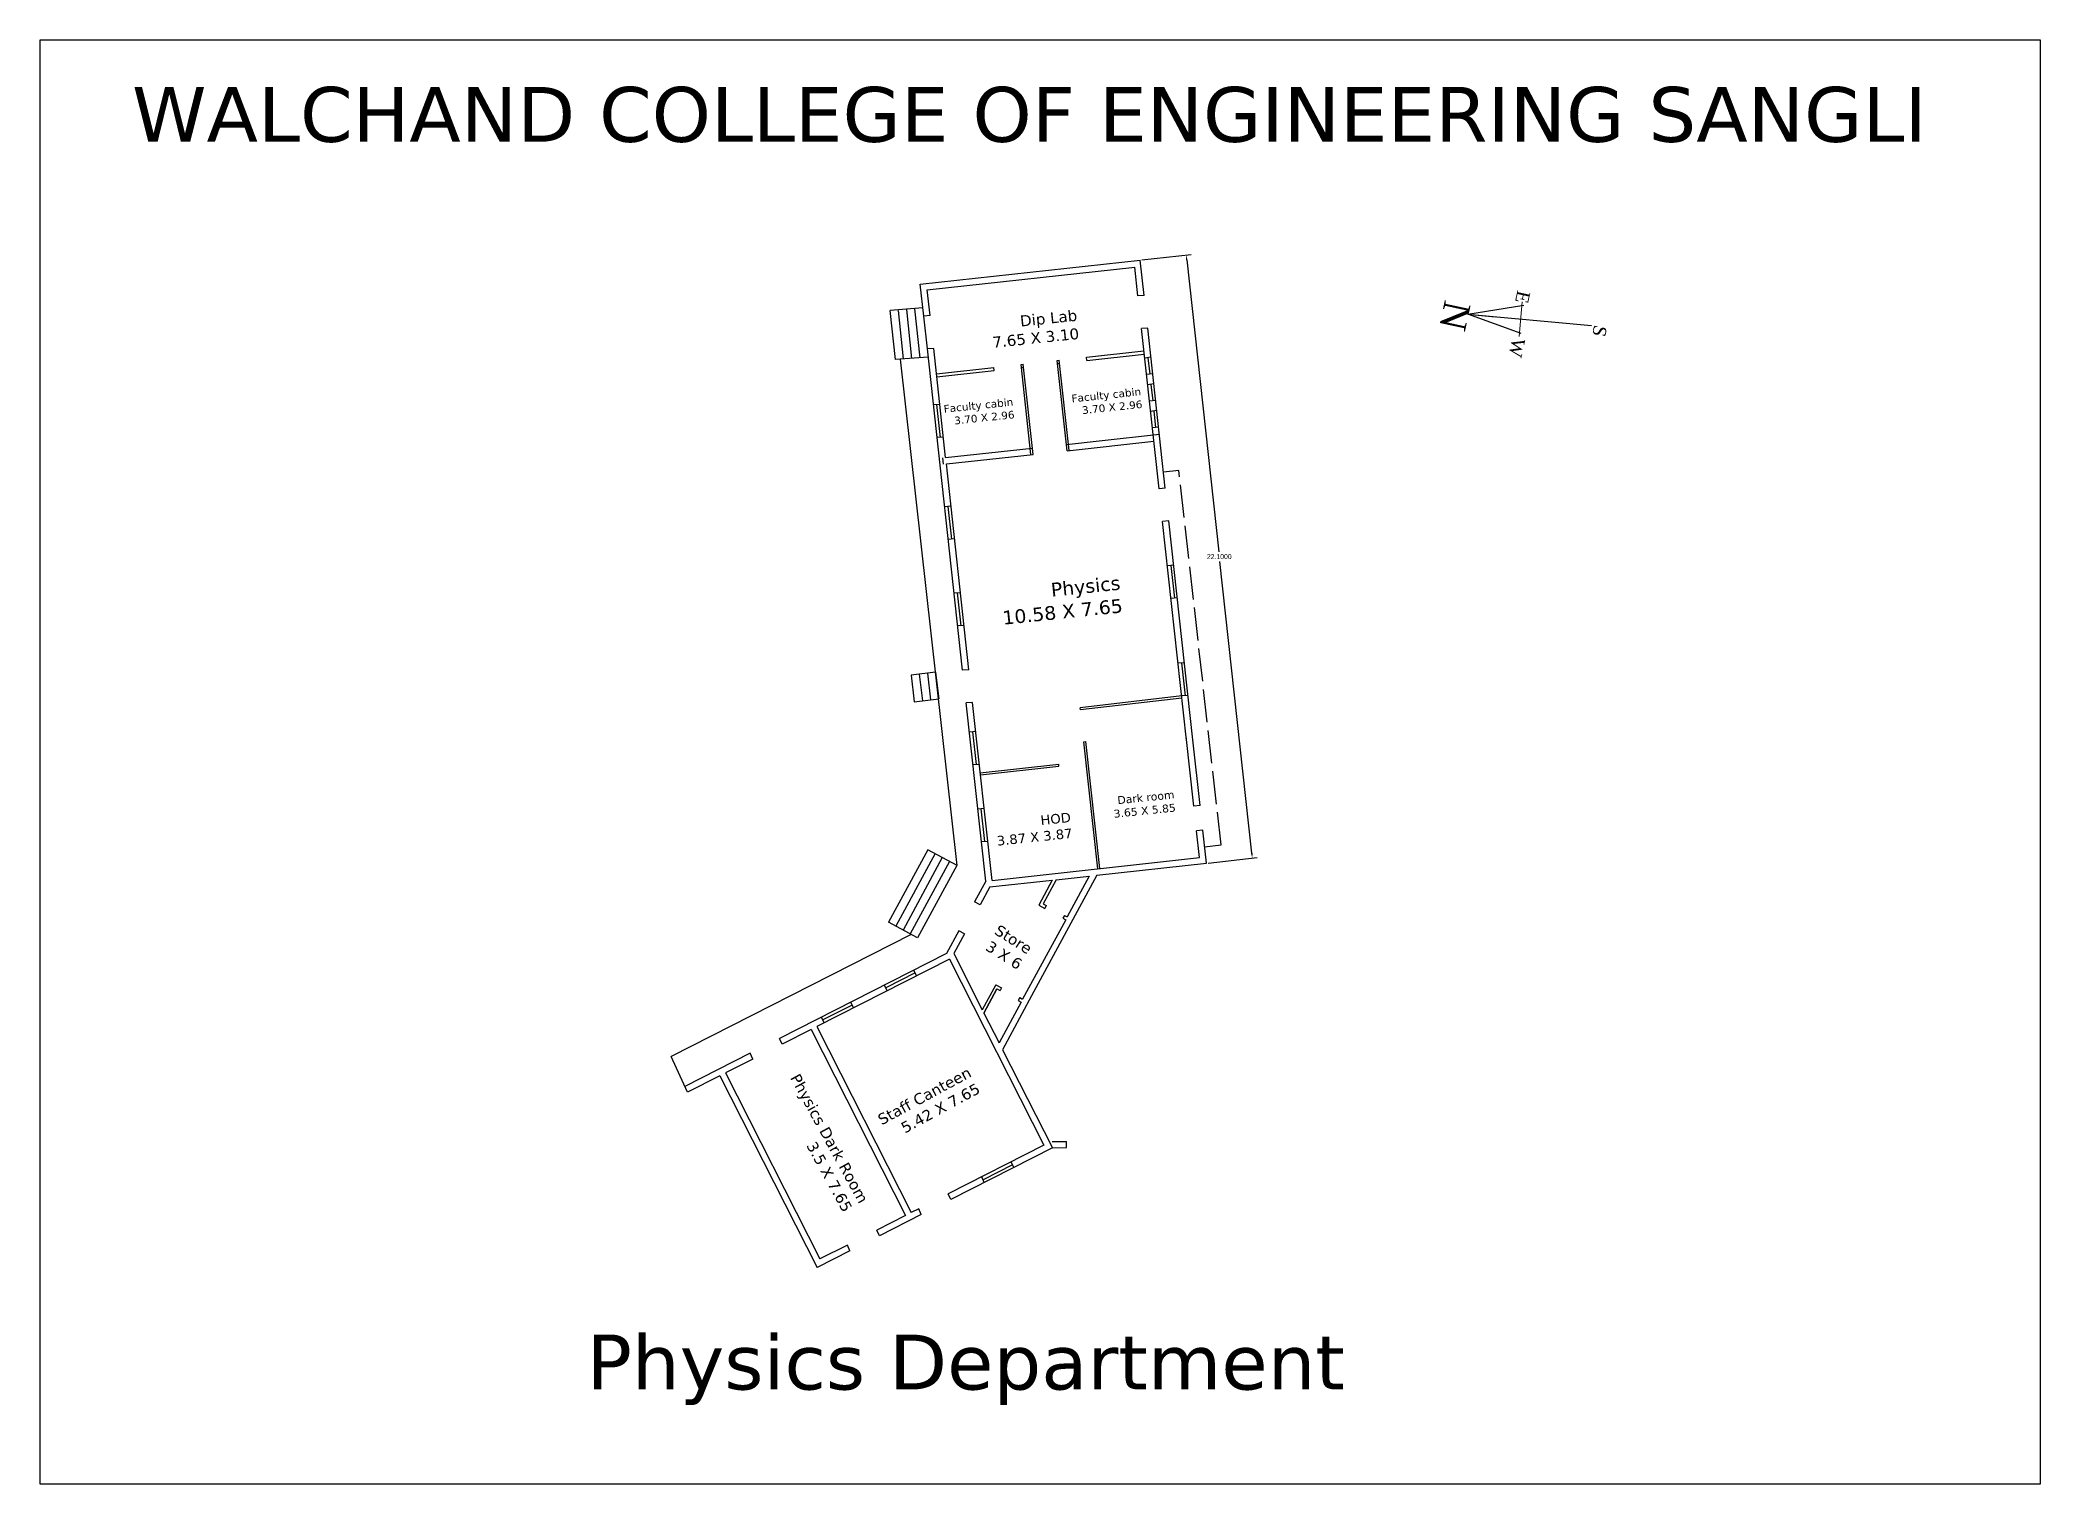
# Model space of a CAD drawing. Header units: inches. Extents: x 23 to 359, y -50 to 144.
# Drawn here: x 231.9 to 304.7, y 65.9 to 118.4 of the extents above; entities that cross this region are included whole.
import ezdxf

# ---------------------------------------------------------------- set-up
doc = ezdxf.new("R2010")
doc.units = ezdxf.units.IN
doc.header["$MEASUREMENT"] = 0
doc.linetypes.add('ACAD_ISO02W100', pattern=[15, 12, -3])
doc.layers.add('WALL', color=7, linetype='Continuous', lineweight=30)
doc.layers.add('window', color=7, linetype='Continuous', lineweight=13)
doc.styles.add('PRASAD', font='arial.ttf')
doc.dimstyles.get("Standard").update_dxf_attribs({"dimtxt": 0.18, "dimasz": 0.18, "dimexe": 0.18, "dimexo": 0.0625, "dimgap": 0.09, "dimtad": 0, "dimtih": 1, "dimtoh": 1, "dimdec": 4, "dimzin": 0, "dimdsep": 46, "dimtxsty": 'Standard', "dimcen": 0.09, "dimadec": 0, "dimazin": 0, "dimtfac": 1, "dimtdec": 4, "dimtofl": 0, "dimtmove": 0, "dimatfit": 3, "dimfxl": 1, "dimtolj": 1, "dimtzin": 0, "dimarcsym": 0})

msp = doc.modelspace()

# ---------------------------------------------------------------- texts
at = {"char_height": 2, "width": 174.942963, "attachment_point": 1}
for s, insert in [('{\\fVerdana|b0|i0|c0|p34;WALCHAND COLLEGE OF ENGINEERING SANGLI}', (235.21999, 116.73991)), ('{\\fVerdana|b0|i0|c0|p34;Physics Department}', (251.77126, 71.2956))]:
    msp.add_mtext(s, dxfattribs=dict(at, insert=insert))
at = {"attachment_point": 3}
for s, insert, char_height, width, rotation in [('{\\fVerdana|b0|i0|c0|p34;Dip Lab\\P7.65 X 3.10}', (269.61543, 108.62405), 0.4, 5.3210924, 5.9381567), ('{\\fVerdana|b0|i0|c0|p34;Faculty cabin\\P3.70 X 2.96}', (271.94897, 105.78892), 0.2785079, 3.7049155, 5.9381567), ('{\\fVerdana|b0|i0|c0|p34;Faculty cabin\\P3.70 X 2.96}', (267.29348, 105.41118), 0.2785079, 3.7049155, 5.9381567), ('{\\fVerdana|b0|i0|c0|p34;Physics\\P10.58 X 7.65}', (271.18086, 98.93064), 0.5, 5.3210924, 5.9381567), ('{\\fVerdana|b0|i0|c0|p34;Dark room\\P3.65 X 5.85}', (273.16295, 91.11379), 0.2867512, 3.8145746, 5.9381567), ('{\\fVerdana|b0|i0|c0|p34;HOD\\P3.87 X 3.87}', (269.38603, 90.31467), 0.3493277, 4.6470119, 5.9381567), ('{\\fVerdana|b0|i0|c0|p34;Store\\P3 X 6}', (268.04159, 85.47132), 0.4, 5.3210924, 327.8325026), ('{\\fVerdana|b0|i0|c0|p34;Staff Canteen\\P5.42 X 7.65}', (265.63768, 81.06389), 0.4, 5.3210924, 28.5196597), ('{\\fVerdana|b0|i0|c0|p34;Physics Dark Room\\P3.5 X 7.65}', (262.05672, 76.2258), 0.4, 5.3210924, 298.7243154)]:
    msp.add_mtext(s, dxfattribs=dict(at, insert=insert, char_height=char_height, width=width, rotation=rotation))
at = {"layer": 'WALL', "insert": (288.94168, 107.9916), "char_height": 0.4786827, "width": 1.2082117, "attachment_point": 1, "rotation": 257.8474869, "style": 'PRASAD'}
msp.add_mtext('{\\fTimes New Roman|b0|i0|c0|p18;S}', dxfattribs=at)
at = {"layer": 'window', "attachment_point": 1, "rotation": 257.8474869, "style": 'PRASAD'}
for s, insert, char_height, width in [('{\\fTimes New Roman|b0|i0|c0|p18;E}', (286.1442, 109.24858), 0.4786827, 1.2082117), ('{\\fTimes New Roman|b0|i0|c0|p18;N}', (283.97252, 108.80954), 0.9573654, 2.4164234), ('{\\fTimes New Roman|b0|i0|c0|p18;W}', (285.95629, 107.52206), 0.4786827, 1.2082117)]:
    msp.add_mtext(s, dxfattribs=dict(at, insert=insert, char_height=char_height, width=width))

# ---------------------------------------------------------------- blocks, each defined once
blk = doc.blocks.new('*D12')
at = {"color": 0, "lineweight": -2}
for p, q in [((272, 110.439), (273.788, 110.635)), ((273.629, 110.437), (274.794, 99.812)), ((275.998, 88.826), (274.833, 99.452)), ((274.409, 88.471), (276.197, 88.667))]:
    blk.add_line(p, q, dxfattribs=at)
at = {"color": 0}
for points in [[(273.659, 110.44), (273.599, 110.434), (273.609, 110.616)], [(276.028, 88.83), (275.969, 88.823), (276.018, 88.647)]]:
    blk.add_solid(points, dxfattribs=at)
at = {"layer": 'Defpoints', "color": 0}
for p in [(271.938, 110.433), (273.609, 110.616), (274.346, 88.464)]:
    blk.add_point(p, dxfattribs=at)
at = {"color": 0, "insert": (274.814, 99.632), "char_height": 0.18, "attachment_point": 5}
blk.add_mtext('\\A1;22.1000', dxfattribs=at)

# ---------------------------------------------------------------- dimensions: what is measured, and where the dimension line sits
dim = msp.add_aligned_dim(p1=(274.34647, 88.46415), p2=(271.93798, 110.43252), distance=-1.68152, dimstyle='Standard')
dim.commit()
dim.dimension.update_dxf_attribs({"geometry": '*D12', "text_midpoint": (274.81372, 99.63159)})

# ---------------------------------------------------------------- linework, layer by layer
for p, q in [((263.92598, 109.55413), (271.93798, 110.43252)), ((264.17968, 109.35056), (271.73441, 110.17882)), ((271.84931, 109.13085), (271.73441, 110.17882)), ((272.07874, 109.1486), (271.93798, 110.43252)), ((264.0534, 108.39197), (263.92598, 109.55413)), ((264.28283, 108.40972), (264.17968, 109.35056)), ((264.02068, 108.69034), (262.83341, 108.59849)), ((263.0201, 106.80756), (262.83341, 108.59849)), ((263.31931, 106.8307), (263.13511, 108.59777)), ((263.61853, 106.85385), (263.43349, 108.62887)), ((263.91857, 106.86904), (263.73187, 108.65997)), ((264.25969, 108.70883), (264.25012, 108.70809)), ((272.07874, 109.1486), (271.84931, 109.13085)), ((264.28283, 108.40972), (264.0534, 108.39197)), ((264.18424, 107.19851), (264.0534, 108.39197)), ((272.20958, 107.95514), (271.98015, 107.93739)), ((272.6195, 102.10576), (271.98015, 107.93739)), ((272.84893, 102.1235), (272.20958, 107.95514)), ((264.41367, 107.21626), (264.18424, 107.19851)), ((265.46747, 95.49394), (264.18424, 107.19851)), ((264.84992, 103.23719), (264.41367, 107.21626)), ((269.98204, 106.89328), (272.06953, 107.12214)), ((264.21695, 106.90014), (263.0201, 106.80756)), ((265.2721, 88.37535), (263.20066, 106.82153)), ((264.5148, 106.29388), (266.60229, 106.52274)), ((264.52733, 106.17956), (266.61482, 106.40843)), ((266.61482, 106.40843), (266.60229, 106.52274)), ((267.59633, 106.63172), (267.67089, 106.6399)), ((267.95652, 103.34641), (267.59633, 106.63172)), ((267.60887, 106.51741), (267.68342, 106.52558)), ((268.03107, 103.35458), (267.67089, 106.6399)), ((268.91344, 106.77612), (268.98799, 106.7843)), ((269.27363, 103.49081), (268.91344, 106.77612)), ((268.92597, 106.66181), (269.00053, 106.66998)), ((269.34818, 103.49898), (268.98799, 106.7843)), ((269.99457, 106.77896), (269.98204, 106.89328)), ((269.99457, 106.77896), (272.08206, 107.00782)), ((272.32617, 106.8917), (272.09828, 106.85988)), ((272.2159, 106.8763), (272.28167, 106.27967)), ((272.39159, 106.29501), (272.1637, 106.26319)), ((272.43273, 105.91978), (272.20484, 105.88796)), ((272.32302, 105.90446), (272.38879, 105.30782)), ((264.63709, 105.1784), (264.40766, 105.16065)), ((264.52025, 105.16936), (264.65123, 103.97591)), ((272.49815, 105.32309), (272.27026, 105.29127)), ((272.53917, 104.94889), (272.31128, 104.91707)), ((272.43003, 104.93365), (272.4958, 104.33701)), ((272.60459, 104.3522), (272.3767, 104.32038)), ((264.76794, 103.98494), (264.53851, 103.96719)), ((264.84992, 103.23719), (268.006, 103.58321)), ((269.24856, 103.71944), (270.43679, 103.84971)), ((269.27363, 103.49081), (272.42971, 103.83682)), ((270.43679, 103.84971), (272.63328, 104.09052)), ((264.7337, 103.22445), (264.75879, 102.99583)), ((264.87498, 103.00856), (268.03107, 103.35458)), ((265.6969, 95.51169), (264.87498, 103.00856)), ((272.84893, 102.1235), (272.6195, 102.10576)), ((265.04396, 101.46732), (264.81452, 101.44957)), ((264.92753, 101.45831), (265.05851, 100.26486)), ((272.97978, 100.93004), (272.75034, 100.91229)), ((273.62384, 92.94492), (272.75034, 100.91229)), ((273.85328, 92.96267), (272.97978, 100.93004)), ((265.1748, 100.27386), (264.94537, 100.25611)), ((273.15641, 99.31891), (272.92698, 99.30117)), ((273.04983, 99.31067), (273.18138, 98.11726)), ((265.38942, 98.31628), (265.15999, 98.29853)), ((265.27335, 98.3073), (265.40433, 97.11385)), ((273.28726, 98.12545), (273.05782, 98.1077)), ((265.52026, 97.12282), (265.29083, 97.10507)), ((264.48127, 95.41765), (263.5879, 95.30865)), ((264.48127, 95.41765), (264.59877, 94.45472)), ((265.6969, 95.51169), (265.46747, 95.49394)), ((273.5458, 95.76725), (273.31636, 95.74951)), ((273.4413, 95.75917), (273.57285, 94.56576)), ((263.5879, 95.30865), (263.70539, 94.34572)), ((263.5879, 95.30865), (263.70539, 94.34572)), ((263.88569, 95.34498), (264.00318, 94.38205)), ((264.18348, 95.38132), (264.30098, 94.41839)), ((263.70539, 94.34572), (264.59877, 94.45472)), ((265.82774, 94.31823), (265.59831, 94.30048)), ((266.30941, 87.81439), (265.59831, 94.30048)), ((266.53804, 87.83946), (265.82774, 94.31823)), ((273.44721, 94.55604), (269.74715, 94.125)), ((269.75532, 94.05045), (269.74715, 94.125)), ((273.45589, 94.48155), (269.75532, 94.05045)), ((273.67664, 94.57379), (273.44721, 94.55604)), ((265.94397, 93.25807), (265.71454, 93.24032)), ((265.82847, 93.24913), (265.95945, 92.05568)), ((269.88265, 92.88903), (269.9572, 92.89721)), ((270.38996, 88.26176), (269.88265, 92.88903)), ((270.46451, 88.26993), (269.9572, 92.89721)), ((273.8876, 90.53919), (273.60847, 93.08516)), ((274.11625, 90.564), (273.85328, 92.96267)), ((266.07482, 92.06461), (265.84539, 92.04686)), ((266.10811, 91.76096), (268.96598, 92.07428)), ((266.11628, 91.68641), (268.97416, 91.99973)), ((268.97416, 91.99973), (268.96598, 92.07428)), ((266.25145, 90.45348), (266.02202, 90.43573)), ((266.13627, 90.44457), (266.26725, 89.25112)), ((274.11677, 90.56405), (273.8876, 90.53919)), ((274.21382, 89.6693), (273.98568, 89.64455)), ((274.09277, 88.66772), (273.98568, 89.64455)), ((274.34647, 88.46415), (274.21382, 89.6693)), ((264.19833, 88.95602), (262.77129, 86.31717)), ((265.2721, 88.37535), (264.19833, 88.95602)), ((266.3823, 89.26002), (266.15287, 89.24227)), ((274.28015, 89.06673), (274.88288, 89.12907)), ((264.46221, 88.81332), (263.03517, 86.17446)), ((264.7261, 88.67061), (263.29906, 86.03176)), ((264.98998, 88.52791), (263.56294, 85.88905)), ((265.25387, 88.38521), (263.82683, 85.74635)), ((266.53804, 87.83946), (274.09277, 88.66772)), ((270.35783, 88.02686), (274.34647, 88.46415)), ((266.30941, 87.81439), (265.90219, 87.06136)), ((266.45436, 87.5989), (266.1045, 86.95196)), ((266.45436, 87.5989), (268.73239, 87.84866)), ((270.35783, 88.02686), (267.97943, 83.62877)), ((268.73239, 87.84866), (268.23983, 86.93782)), ((268.87137, 87.86389), (268.39569, 86.98427)), ((268.87137, 87.86389), (268.39569, 86.98427)), ((268.87137, 87.86389), (270.07988, 87.99639)), ((270.07988, 87.99639), (269.27531, 86.50859)), ((266.1045, 86.95196), (265.90219, 87.06136)), ((268.23983, 86.93782), (268.46083, 86.81831)), ((268.39569, 86.98427), (268.51553, 86.91947)), ((268.51553, 86.91947), (268.46083, 86.81831)), ((263.82683, 85.74635), (262.77129, 86.31717)), ((265.33137, 86.00582), (264.88237, 85.17554)), ((265.53369, 85.89641), (265.33137, 86.00582)), ((269.22061, 86.40744), (267.65351, 83.5096)), ((269.17524, 86.56271), (269.12054, 86.46155)), ((269.12054, 86.46155), (269.22061, 86.40744)), ((269.17524, 86.56271), (269.27531, 86.50859)), ((263.5991, 85.8695), (254.85933, 81.42863)), ((265.53369, 85.89641), (265.14205, 85.17221)), ((264.88237, 85.17554), (258.80071, 82.08531)), ((264.98656, 84.97049), (260.15457, 82.51524)), ((263.78709, 84.36101), (263.69281, 84.57109)), ((264.98656, 84.97049), (268.42934, 78.195)), ((265.14205, 85.17221), (266.18018, 83.12915)), ((262.71603, 83.81678), (262.62175, 84.02686)), ((263.74012, 84.46568), (262.66896, 83.92167)), ((266.67274, 84.03998), (266.18018, 83.12915)), ((266.71919, 83.88412), (266.24351, 83.0045)), ((266.24351, 83.0045), (266.71919, 83.88412)), ((266.67274, 84.03998), (266.88678, 83.92423)), ((266.71919, 83.88412), (266.83207, 83.82308)), ((266.88678, 83.92423), (266.83207, 83.82308)), ((261.44413, 83.29961), (260.37297, 82.7556)), ((261.49131, 83.19447), (261.39703, 83.40456)), ((267.59881, 83.40844), (266.79424, 81.92065)), ((267.97943, 83.62877), (266.92091, 81.67136)), ((267.54649, 83.56747), (267.49179, 83.46632)), ((267.49179, 83.46632), (267.59881, 83.40844)), ((267.54649, 83.56747), (267.65351, 83.5096)), ((259.94952, 82.41105), (258.89499, 81.87522)), ((259.94952, 82.41105), (263.3923, 75.63556)), ((260.15457, 82.51524), (263.59735, 75.73975)), ((260.42025, 82.65024), (260.32597, 82.86032)), ((266.24351, 83.0045), (266.79424, 81.92065)), ((258.89499, 81.87522), (258.80071, 82.08531)), ((266.92091, 81.67136), (268.73858, 78.09414)), ((255.44552, 80.12247), (254.85933, 81.42863)), ((257.72965, 81.54108), (255.35123, 80.33255)), ((257.82393, 81.33099), (256.82923, 80.82556)), ((257.82393, 81.33099), (257.72965, 81.54108)), ((256.62418, 80.72137), (255.44552, 80.12247)), ((256.62418, 80.72137), (260.17115, 73.74083)), ((256.82923, 80.82556), (260.27201, 74.05007)), ((268.42934, 78.195), (264.93828, 76.42111)), ((268.73858, 78.09414), (265.03256, 76.21103)), ((268.73409, 78.32409), (269.24612, 78.3341)), ((268.73858, 78.09414), (269.24686, 78.10407)), ((269.24686, 78.10407), (269.24612, 78.3341)), ((267.28225, 77.48027), (266.211, 76.93644)), ((267.32834, 77.37756), (267.23406, 77.58765)), ((266.25728, 76.83333), (266.163, 77.04342)), ((263.86721, 75.87688), (263.59735, 75.73975)), ((263.9615, 75.6668), (263.86721, 75.87688)), ((265.03256, 76.21103), (264.93828, 76.42111)), ((263.3923, 75.63556), (262.34196, 75.10186)), ((262.43624, 74.89178), (262.34196, 75.10186)), ((263.9615, 75.6668), (262.43624, 74.89178)), ((261.36518, 74.34755), (260.17115, 73.74083)), ((261.2709, 74.55763), (260.27201, 74.05007)), ((261.36518, 74.34755), (261.2709, 74.55763))]:
    msp.add_line(p, q)
at = {"linetype": 'ACAD_ISO02W100', "ltscale": 0.1}
for p, q in [((273.3439, 102.76388), (272.78837, 102.71121)), ((274.88288, 89.12907), (273.3439, 102.76388))]:
    msp.add_line(p, q, dxfattribs=at)
msp.add_lwpolyline([(231.86939, 118.44931), (304.70176, 118.44931), (304.70176, 65.85284), (231.86939, 65.85284)], close=True)
at = {"layer": 'window'}
msp.add_line((285.73095, 107.64681), (285.84842, 108.91788), dxfattribs=at)

msp.set_redraw_order([(e.dxf.handle, doc.entitydb.next_handle()) for e in msp.query("TEXT MTEXT ATTDEF DIMENSION ARC_DIMENSION")])  # texts and dimensions are drawn at this point

# ---------------------------------------------------------------- leaders
at = {"layer": 'window'}
msp.add_leader([(283.86542, 108.46019), (288.36516, 108.04432)], dimstyle='Standard', override={"dimasz": 2, "dimgap": 1, "dimtad": 0, "dimldrblk": 'Open30'}, dxfattribs=at)

doc.saveas('drawing.dxf')
